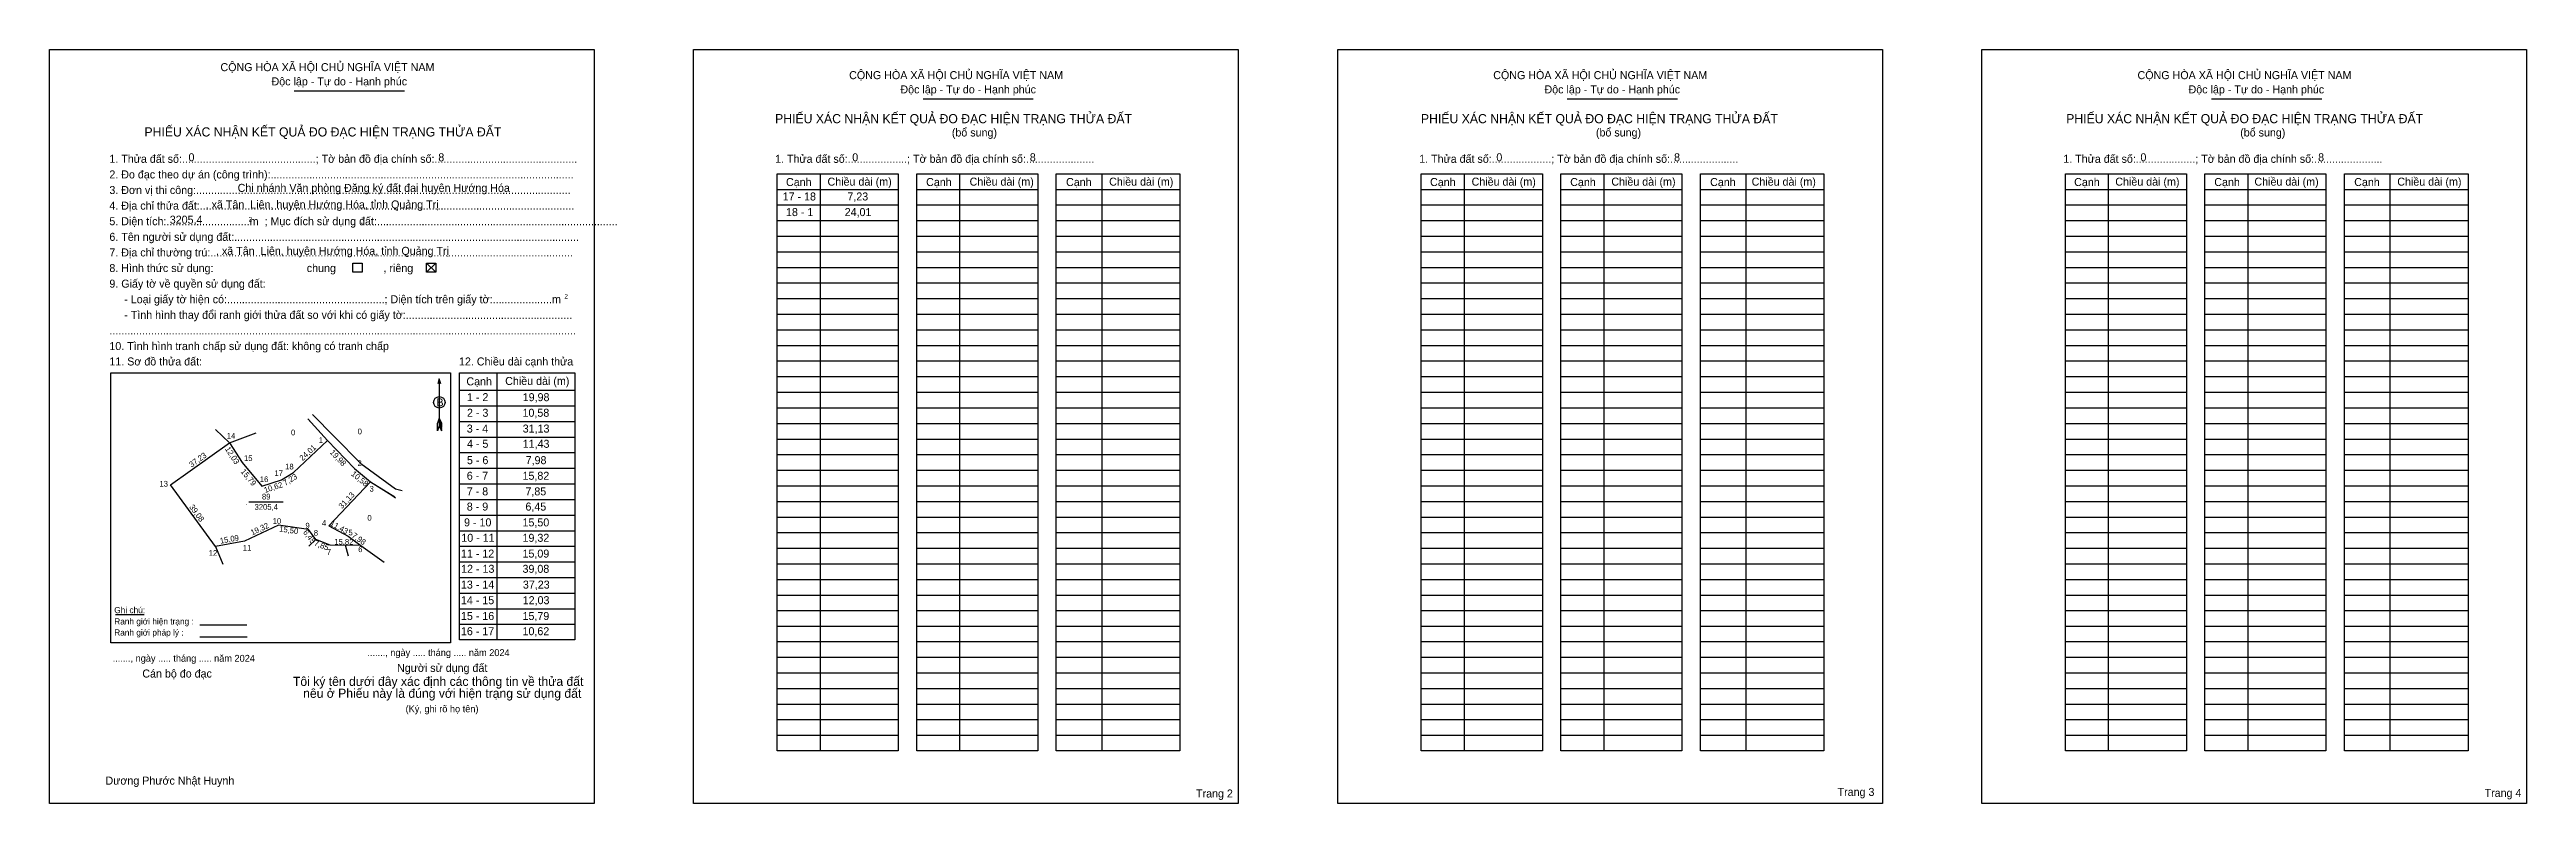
# Model space of a CAD drawing. Extents: x 546567 to 548810, y 1838053 to 1838939.
# Drawn here: x 547539 to 548810, y 1838553 to 1838939 of the extents above; entities that cross this region are included whole.
import ezdxf

# ---------------------------------------------------------------- set-up
doc = ezdxf.new("R2010")
doc.units = 0
for name, color, linetype in [('Level 1', 7, 'Continuous'), ('Level 10', 7, 'Continuous'), ('Level 13', 7, 'Continuous'), ('Level 2', 7, 'Continuous'), ('Level 23', 7, 'Continuous'), ('Level 27', 7, 'Continuous'), ('Level 36', 7, 'Continuous'), ('Level 48', 7, 'Continuous'), ('Level 49', 7, 'Continuous'), ('Level 50', 7, 'Continuous'), ('Level 52', 7, 'Continuous'), ('Level 6', 7, 'Continuous'), ('Level 9', 7, 'Continuous')]:
    doc.layers.add(name, color=color, linetype=linetype)

msp = doc.modelspace()

# ---------------------------------------------------------------- texts
at = {"layer": 'Level 1'}
for s, height, p in [('CỘNG HÒA XÃ HỘI CHỦ NGHĨA VIỆT NAM', 4.105, (547626.6, 1838928.1)), ('CỘNG HÒA XÃ HỘI CHỦ NGHĨA VIỆT NAM', 4.105, (547949.2, 1838924)), ('CỘNG HÒA XÃ HỘI CHỦ NGHĨA VIỆT NAM', 4.105, (548279.7, 1838924)), ('CỘNG HÒA XÃ HỘI CHỦ NGHĨA VIỆT NAM', 4.105, (548610.3, 1838924)), ('Độc lập - Tự do - Hạnh phúc', 4.105, (547652.8, 1838920.8)), ('Độc lập - Tự do - Hạnh phúc', 4.105, (547975.5, 1838916.7)), ('Độc lập - Tự do - Hạnh phúc', 4.105, (548306, 1838916.7)), ('Độc lập - Tự do - Hạnh phúc', 4.105, (548636.5, 1838916.7)), ('PHIẾU XÁC NHẬN KẾT QUẢ ĐO ĐẠC HIỆN TRẠNG THỬA ĐẤT', 4.692, (547911.2, 1838901.4)), ('PHIẾU XÁC NHẬN KẾT QUẢ ĐO ĐẠC HIỆN TRẠNG THỬA ĐẤT', 4.692, (548242.6, 1838901.4)), ('PHIẾU XÁC NHẬN KẾT QUẢ ĐO ĐẠC HIỆN TRẠNG THỬA ĐẤT', 4.692, (548573.7, 1838901.4)), ('PHIẾU XÁC NHẬN KẾT QUẢ ĐO ĐẠC HIỆN TRẠNG THỬA ĐẤT', 4.692, (547587.6, 1838894.6)), ('(bổ sung)', 4.1, (548001.9, 1838894.6)), ('(bổ sung)', 4.1, (548332.4, 1838894.6)), ('(bổ sung)', 4.1, (548663, 1838894.6)), ('2. Đo đạc theo dự án (công trình):......................................................................................................', 4.1047, (547569.6, 1838873.1)), ('1. Thửa đất số:.............................................; Tờ bản đồ địa chính số:................................................', 4.1047, (547569.6, 1838881.1)), ('1. Thửa đất số:....................; Tờ bản đồ địa chính số:.......................', 4.105, (547911.2, 1838881.1)), ('1. Thửa đất số:....................; Tờ bản đồ địa chính số:.......................', 4.105, (548241.7, 1838881.1)), ('1. Thửa đất số:....................; Tờ bản đồ địa chính số:.......................', 4.105, (548572.2, 1838881.1)), ('3. Đơn vị thi công:..............................................................................................................................', 4.1047, (547569.6, 1838865.1)), ('Chi nhánh Văn phòng Đăng ký đất đai huyện Hướng Hóa', 4.105, (547635.4, 1838866.2)), ('Cạnh', 4.1, (547916.8, 1838869.2)), ('Chiều dài (m)', 4.105, (547938.1, 1838869.4)), ('Cạnh', 4.1, (547988.7, 1838869.2)), ('Chiều dài (m)', 4.105, (548011, 1838869.4)), ('Cạnh', 4.1, (548060.5, 1838869.2)), ('Chiều dài (m)', 4.105, (548082.6, 1838869.4)), ('Cạnh', 4.1, (548247.3, 1838869.2)), ('Chiều dài (m)', 4.105, (548268.6, 1838869.4)), ('Cạnh', 4.1, (548319.2, 1838869.2)), ('Chiều dài (m)', 4.105, (548340.3, 1838869.4)), ('Cạnh', 4.1, (548391, 1838869.2)), ('Chiều dài (m)', 4.105, (548412.3, 1838869.4)), ('Cạnh', 4.1, (548577.8, 1838869.2)), ('Chiều dài (m)', 4.105, (548598.9, 1838869.4)), ('Cạnh', 4.1, (548649.7, 1838869.2)), ('Chiều dài (m)', 4.105, (548670.3, 1838869.4)), ('Cạnh', 4.1, (548721.5, 1838869.2)), ('Chiều dài (m)', 4.105, (548743.6, 1838869.4)), ('4. Địa chỉ thửa đất:..............................................................................................................................', 4.1047, (547569.6, 1838857.1)), ('5. Diện tích:............................m  ; Mục đích sử dụng đất:.................................................................................', 4.1047, (547569.6, 1838849.1)), ('2', 2.35, (547641, 1838851)), ('6. Tên người sử dụng đất:....................................................................................................................', 4.1047, (547569.6, 1838841.1)), ('7. Địa chỉ thường trú:..........................................................................................................................', 4.1047, (547569.6, 1838833.1)), ('chung                , riêng', 4.105, (547670.9, 1838825.1)), ('9. Giấy tờ về quyền sử dụng đất:', 4.105, (547569.6, 1838817.1)), ('     - Loại giấy tờ hiện có:.....................................................; Diện tích trên giấy tờ:....................m', 4.1047, (547569.6, 1838809.1)), ('2', 2.35, (547803.1, 1838811.5)), ('     - Tình hình thay đổi ranh giới thửa đất so với khi có giấy tờ:........................................................', 4.1047, (547569.6, 1838801.1)), ('10. Tình hình tranh chấp sử dụng đất: không có tranh chấp', 4.105, (547569.6, 1838785.1)), ('.............................................................................................................................................................', 4.1047, (547569.6, 1838793.1)), ('11. Sơ đồ thửa đất:', 4.105, (547569.6, 1838777.2)), ('12. Chiều dài cạnh thửa', 4.105, (547749, 1838777.2)), ('Cạnh', 4.1, (547752.8, 1838767)), ('Chiều dài (m)', 4.105, (547772.7, 1838767.2)), ('B', 4, (547737.5, 1838756.3)), ('Ghi chú:', 3.18, (547572.1, 1838650.2)), ('Ranh giới hiện trạng :', 3.176, (547572.1, 1838644.4)), ('Ranh giới pháp lý :', 3.176, (547572.1, 1838638.7)), ('......., ngày ..... tháng ..... năm 2024', 3.519, (547571.3, 1838625.3)), ('......., ngày ..... tháng ..... năm 2024', 3.519, (547702, 1838628.2)), ('Người sử dụng đất', 4.105, (547717.2, 1838620.1)), ('Cán bộ đo đạc', 4.105, (547586.5, 1838617.2)), ('Tôi ký tên dưới đây xác định các thông tin về thửa đất', 4.664, (547663.8, 1838612.9)), (' nêu ở Phiếu này là đúng với hiện trạng sử dụng đất', 4.664, (547667.3, 1838606.8)), ('(Ký, ghi rõ họ tên)', 3.519, (547721.6, 1838599.4)), ('Dương Phước Nhật Huynh', 4.105, (547567.6, 1838562.3)), ('Trang 2', 4.1, (548127.2, 1838555.7)), ('Trang 3', 4.1, (548456.4, 1838556.5)), ('Trang 4', 4.1, (548788.4, 1838556))]:
    msp.add_text(s, height=height, dxfattribs=at).set_placement(p)
at = {"layer": 'Level 13'}
for s, p in [('89', (547647.9, 1838708.5)), ('.', (547639.5, 1838705.8)), ('3205,4', (547644.1, 1838703.2))]:
    msp.add_text(s, height=2.93, dxfattribs=at).set_placement(p)
at = {"layer": 'Level 36'}
for p in [(547662.8, 1838741.4), (547697, 1838741.9), (547702, 1838697.6)]:
    msp.add_text('0', height=2.93, dxfattribs=at).set_placement(p)
at = {"layer": 'Level 48'}
msp.add_text('8. Hình thức sử dụng:', height=4.105, dxfattribs=at).set_placement((547569.6, 1838825.1))
at = {"layer": 'Level 49'}
for s, rotation, p in [('37,23', 35.4967, (547611.8, 1838724.8)), ('12,03', 302.8841, (547628.8, 1838734.4)), ('24,01', 43.0251, (547668.8, 1838728.1)), ('19,98', 313.6819, (547682.5, 1838732.4)), ('15,79', 309.4758, (547636.8, 1838722.7)), ('10,62', 18.162, (547649.5, 1838711.8)), ('7,23', 31.997, (547659.9, 1838715.4)), ('31,13', 46.6403, (547689, 1838703.5)), ('10,58', 320.562, (547693.4, 1838721.1)), ('39,08', 306.198, (547610.4, 1838704.6)), ('15,09', 10.4349, (547626.6, 1838685.8)), ('19,32', 25.0955, (547642.9, 1838690)), ('15,50', 351.6383, (547656.6, 1838692.1)), ('6,45', 306.8575, (547668.8, 1838691.6)), ('7,85', 339.0033, (547674.4, 1838685)), ('11,43', 331.5736, (547682.5, 1838695.3)), ('15,82', 359.1622, (547685, 1838685.4)), ('7,98', 324.1489, (547693.7, 1838689.4))]:
    msp.add_text(s, height=2.93, rotation=rotation, dxfattribs=at).set_placement(p)
at = {"layer": 'Level 52'}
for s, p in [('17 - 18', (547915.1, 1838861.8)), ('7,23', (547948.3, 1838861.8)), ('18 - 1', (547916.8, 1838853.8)), ('24,01', (547946.9, 1838853.8)), ('1 - 2', (547753.1, 1838758.9)), ('19,98', (547781.7, 1838758.9)), ('2 - 3', (547753.1, 1838750.9)), ('10,58', (547781.6, 1838750.9)), ('3 - 4', (547753, 1838742.8)), ('4 - 5', (547753.1, 1838735)), ('31,13', (547781.7, 1838742.8)), ('11,43', (547781.7, 1838735)), ('5 - 6', (547753.1, 1838726.6)), ('7,98', (547783.2, 1838726.6)), ('6 - 7', (547753, 1838718.6)), ('7 - 8', (547753, 1838710.6)), ('15,82', (547781.6, 1838718.6)), ('7,85', (547783.1, 1838710.6)), ('9 - 10', (547751.6, 1838694.7)), ('8 - 9', (547753, 1838702.8)), ('15,50', (547781.6, 1838694.7)), ('6,45', (547783.1, 1838702.8)), ('10 - 11', (547750.2, 1838686.8)), ('19,32', (547781.6, 1838686.8)), ('11 - 12', (547750, 1838678.7)), ('12 - 13', (547750.1, 1838670.9)), ('39,08', (547781.6, 1838670.9)), ('15,09', (547781.6, 1838678.7)), ('13 - 14', (547750, 1838662.8)), ('37,23', (547781.8, 1838662.8)), ('15 - 16', (547750, 1838646.7)), ('14 - 15', (547750, 1838654.8)), ('15,79', (547781.6, 1838646.7)), ('12,03', (547781.7, 1838654.8)), ('16 - 17', (547750, 1838638.9)), ('10,62', (547781.6, 1838638.9))]:
    msp.add_text(s, height=4.1, dxfattribs=at).set_placement(p)
at = {"layer": 'Level 6'}
for s, height, p in [('0', 4.1, (547610.2, 1838881.9)), ('8', 4.1, (547738.4, 1838881.9)), ('0', 4.1, (547950.8, 1838881.9)), ('8', 4.1, (548041.9, 1838881.9)), ('0', 4.1, (548281.3, 1838881.9)), ('8', 4.1, (548372.5, 1838881.9)), ('0', 4.1, (548611.8, 1838881.9)), ('8', 4.1, (548703, 1838881.9)), ('3205,4', 4.1, (547600.6, 1838849.9)), (', xã Tân  Liên, huyện Hướng Hóa, tỉnh Quảng Trị', 4.105, (547619, 1838857.7)), ('.', 4.1, (547698.4, 1838849.8)), (', xã Tân  Liên, huyện Hướng Hóa, tỉnh Quảng Trị', 4.105, (547624.3, 1838833.9))]:
    msp.add_text(s, height=height, dxfattribs=at).set_placement(p)
at = {"layer": 'Level 9'}
for s, p in [('14', (547629.9, 1838739.7)), ('1', (547677.1, 1838737.5)), ('15', (547638.7, 1838728.2)), ('18', (547659.8, 1838723.9)), ('2', (547696.9, 1838725.6)), ('13', (547595.3, 1838715.1)), ('16', (547646.8, 1838717.4)), ('17', (547654.3, 1838720.5)), ('3', (547703.1, 1838712.5)), ('10', (547653.4, 1838696)), ('9', (547670.2, 1838693.6)), ('8', (547674.5, 1838689.9)), ('4', (547678.7, 1838695)), ('5', (547692.3, 1838690.1)), ('12', (547620.6, 1838679.6)), ('11', (547638.1, 1838682.2)), ('7', (547681.2, 1838680.1)), ('6', (547697.3, 1838681.5))]:
    msp.add_text(s, height=2.93, dxfattribs=at).set_placement(p)

# ---------------------------------------------------------------- linework, layer by layer
at = {"layer": 'Level 1'}
for p, q in [((547538.9, 1838939.2), (547538.9, 1838939.2)), ((547869.4, 1838939.2), (547869.4, 1838939.2)), ((547664.5, 1838918), (547721.1, 1838918)), ((547987.2, 1838913.9), (548043.7, 1838913.9)), ((548317.7, 1838913.9), (548374.2, 1838913.9)), ((548648.2, 1838913.9), (548704.8, 1838913.9)), ((547912.3, 1838867.5), (547974.4, 1838867.5)), ((547934.3, 1838875.5), (547934.3, 1838579.6)), ((547983.9, 1838867.5), (548046, 1838867.5)), ((548005.9, 1838875.5), (548005.9, 1838579.6)), ((548055.5, 1838867.5), (548118.9, 1838867.5)), ((548078.8, 1838875.5), (548078.8, 1838579.6)), ((548242.8, 1838867.5), (548304.9, 1838867.5)), ((548264.8, 1838875.5), (548264.8, 1838579.6)), ((548314.4, 1838867.5), (548376.5, 1838867.5)), ((548336.4, 1838875.5), (548336.4, 1838579.6)), ((548386, 1838867.5), (548449.4, 1838867.5)), ((548409.3, 1838875.5), (548409.3, 1838579.6)), ((548573.3, 1838867.5), (548635.4, 1838867.5)), ((548595.3, 1838875.5), (548595.3, 1838579.6)), ((548644.9, 1838867.5), (548707, 1838867.5)), ((548666.9, 1838875.5), (548666.9, 1838579.6)), ((548716.5, 1838867.5), (548780, 1838867.5)), ((548739.8, 1838875.5), (548739.8, 1838579.6)), ((547912.3, 1838859.5), (547974.4, 1838859.5)), ((547912.3, 1838851.5), (547974.4, 1838851.5)), ((547983.9, 1838859.5), (548046, 1838859.5)), ((547983.9, 1838851.5), (548046, 1838851.5)), ((548055.5, 1838859.5), (548118.9, 1838859.5)), ((548055.5, 1838851.5), (548118.9, 1838851.5)), ((548242.8, 1838859.5), (548304.9, 1838859.5)), ((548242.8, 1838851.5), (548304.9, 1838851.5)), ((548314.4, 1838859.5), (548376.5, 1838859.5)), ((548314.4, 1838851.5), (548376.5, 1838851.5)), ((548386, 1838859.5), (548449.4, 1838859.5)), ((548386, 1838851.5), (548449.4, 1838851.5)), ((548573.3, 1838859.5), (548635.4, 1838859.5)), ((548573.3, 1838851.5), (548635.4, 1838851.5)), ((548644.9, 1838859.5), (548707, 1838859.5)), ((548644.9, 1838851.5), (548707, 1838851.5)), ((548716.5, 1838859.5), (548780, 1838859.5)), ((548716.5, 1838851.5), (548780, 1838851.5)), ((547912.3, 1838843.5), (547974.4, 1838843.5)), ((547983.9, 1838843.5), (548046, 1838843.5)), ((548055.5, 1838843.5), (548118.9, 1838843.5)), ((548242.8, 1838843.5), (548304.9, 1838843.5)), ((548314.4, 1838843.5), (548376.5, 1838843.5)), ((548386, 1838843.5), (548449.4, 1838843.5)), ((548573.3, 1838843.5), (548635.4, 1838843.5)), ((548644.9, 1838843.5), (548707, 1838843.5)), ((548716.5, 1838843.5), (548780, 1838843.5)), ((547732.3, 1838829.6), (547737.1, 1838825.1)), ((547732.3, 1838825.1), (547737.1, 1838829.6)), ((547912.3, 1838835.5), (547974.4, 1838835.5)), ((547912.3, 1838827.5), (547974.4, 1838827.5)), ((547983.9, 1838835.5), (548046, 1838835.5)), ((547983.9, 1838827.5), (548046, 1838827.5)), ((548055.5, 1838835.5), (548118.9, 1838835.5)), ((548055.5, 1838827.5), (548118.9, 1838827.5)), ((548242.8, 1838835.5), (548304.9, 1838835.5)), ((548242.8, 1838827.5), (548304.9, 1838827.5)), ((548314.4, 1838835.5), (548376.5, 1838835.5)), ((548314.4, 1838827.5), (548376.5, 1838827.5)), ((548386, 1838835.5), (548449.4, 1838835.5)), ((548386, 1838827.5), (548449.4, 1838827.5)), ((548573.3, 1838835.5), (548635.4, 1838835.5)), ((548573.3, 1838827.5), (548635.4, 1838827.5)), ((548644.9, 1838835.5), (548707, 1838835.5)), ((548644.9, 1838827.5), (548707, 1838827.5)), ((548716.5, 1838835.5), (548780, 1838835.5)), ((548716.5, 1838827.5), (548780, 1838827.5)), ((547912.3, 1838819.5), (547974.4, 1838819.5)), ((547983.9, 1838819.5), (548046, 1838819.5)), ((548055.5, 1838819.5), (548118.9, 1838819.5)), ((548242.8, 1838819.5), (548304.9, 1838819.5)), ((548314.4, 1838819.5), (548376.5, 1838819.5)), ((548386, 1838819.5), (548449.4, 1838819.5)), ((548573.3, 1838819.5), (548635.4, 1838819.5)), ((548644.9, 1838819.5), (548707, 1838819.5)), ((548716.5, 1838819.5), (548780, 1838819.5)), ((547912.3, 1838811.5), (547974.4, 1838811.5)), ((547912.3, 1838803.5), (547974.4, 1838803.5)), ((547983.9, 1838811.5), (548046, 1838811.5)), ((547983.9, 1838803.5), (548046, 1838803.5)), ((548055.5, 1838811.5), (548118.9, 1838811.5)), ((548055.5, 1838803.5), (548118.9, 1838803.5)), ((548242.8, 1838811.5), (548304.9, 1838811.5)), ((548242.8, 1838803.5), (548304.9, 1838803.5)), ((548314.4, 1838811.5), (548376.5, 1838811.5)), ((548314.4, 1838803.5), (548376.5, 1838803.5)), ((548386, 1838811.5), (548449.4, 1838811.5)), ((548386, 1838803.5), (548449.4, 1838803.5)), ((548573.3, 1838811.5), (548635.4, 1838811.5)), ((548573.3, 1838803.5), (548635.4, 1838803.5)), ((548644.9, 1838811.5), (548707, 1838811.5)), ((548644.9, 1838803.5), (548707, 1838803.5)), ((548716.5, 1838811.5), (548780, 1838811.5)), ((548716.5, 1838803.5), (548780, 1838803.5)), ((547912.3, 1838795.5), (547974.4, 1838795.5)), ((547983.9, 1838795.5), (548046, 1838795.5)), ((548055.5, 1838795.5), (548118.9, 1838795.5)), ((548242.8, 1838795.5), (548304.9, 1838795.5)), ((548314.4, 1838795.5), (548376.5, 1838795.5)), ((548386, 1838795.5), (548449.4, 1838795.5)), ((548573.3, 1838795.5), (548635.4, 1838795.5)), ((548644.9, 1838795.5), (548707, 1838795.5)), ((548716.5, 1838795.5), (548780, 1838795.5)), ((547912.3, 1838787.5), (547974.4, 1838787.5)), ((547912.3, 1838779.5), (547974.4, 1838779.5)), ((547983.9, 1838787.5), (548046, 1838787.5)), ((547983.9, 1838779.5), (548046, 1838779.5)), ((548055.5, 1838787.5), (548118.9, 1838787.5)), ((548055.5, 1838779.5), (548118.9, 1838779.5)), ((548242.8, 1838787.5), (548304.9, 1838787.5)), ((548242.8, 1838779.5), (548304.9, 1838779.5)), ((548314.4, 1838787.5), (548376.5, 1838787.5)), ((548314.4, 1838779.5), (548376.5, 1838779.5)), ((548386, 1838787.5), (548449.4, 1838787.5)), ((548386, 1838779.5), (548449.4, 1838779.5)), ((548573.3, 1838787.5), (548635.4, 1838787.5)), ((548573.3, 1838779.5), (548635.4, 1838779.5)), ((548644.9, 1838787.5), (548707, 1838787.5)), ((548644.9, 1838779.5), (548707, 1838779.5)), ((548716.5, 1838787.5), (548780, 1838787.5)), ((548716.5, 1838779.5), (548780, 1838779.5)), ((547570.4, 1838773.4), (547570.4, 1838773.4)), ((547738.9, 1838770.3), (547738.9, 1838746.2)), ((547749.2, 1838764.5), (547808.5, 1838764.5)), ((547768.4, 1838773.4), (547768.4, 1838636.5)), ((547912.3, 1838771.5), (547974.4, 1838771.5)), ((547912.3, 1838763.5), (547974.4, 1838763.5)), ((547983.9, 1838771.5), (548046, 1838771.5)), ((547983.9, 1838763.5), (548046, 1838763.5)), ((548055.5, 1838771.5), (548118.9, 1838771.5)), ((548055.5, 1838763.5), (548118.9, 1838763.5)), ((548242.8, 1838771.5), (548304.9, 1838771.5)), ((548242.8, 1838763.5), (548304.9, 1838763.5)), ((548314.4, 1838771.5), (548376.5, 1838771.5)), ((548314.4, 1838763.5), (548376.5, 1838763.5)), ((548386, 1838771.5), (548449.4, 1838771.5)), ((548386, 1838763.5), (548449.4, 1838763.5)), ((548573.3, 1838771.5), (548635.4, 1838771.5)), ((548573.3, 1838763.5), (548635.4, 1838763.5)), ((548644.9, 1838771.5), (548707, 1838771.5)), ((548644.9, 1838763.5), (548707, 1838763.5)), ((548716.5, 1838771.5), (548780, 1838771.5)), ((548716.5, 1838763.5), (548780, 1838763.5)), ((547738.9, 1838750.2), (547737.9, 1838747.7)), ((547738.9, 1838750.2), (547740, 1838747.7)), ((547738.9, 1838749.8), (547740, 1838747.3)), ((547749.2, 1838756.5), (547808.5, 1838756.5)), ((547912.3, 1838755.5), (547974.4, 1838755.5)), ((547983.9, 1838755.5), (548046, 1838755.5)), ((548055.5, 1838755.5), (548118.9, 1838755.5)), ((548242.8, 1838755.5), (548304.9, 1838755.5)), ((548314.4, 1838755.5), (548376.5, 1838755.5)), ((548386, 1838755.5), (548449.4, 1838755.5)), ((548573.3, 1838755.5), (548635.4, 1838755.5)), ((548644.9, 1838755.5), (548707, 1838755.5)), ((548716.5, 1838755.5), (548780, 1838755.5)), ((547737.9, 1838743.7), (547737.9, 1838747.7)), ((547738.9, 1838746.2), (547737.9, 1838743.7)), ((547738.9, 1838749.5), (547740, 1838747)), ((547738.9, 1838749.1), (547740, 1838746.6)), ((547738.9, 1838748.8), (547740, 1838746.3)), ((547738.9, 1838748.4), (547740, 1838745.9)), ((547738.9, 1838748.1), (547740, 1838745.5)), ((547738.9, 1838747.7), (547740, 1838745.2)), ((547738.9, 1838747.4), (547740, 1838744.8)), ((547738.9, 1838747), (547740, 1838744.5)), ((547738.9, 1838746.7), (547740, 1838744.1)), ((547738.9, 1838746.2), (547740, 1838743.7)), ((547740, 1838743.7), (547740, 1838747.7)), ((547749.2, 1838748.5), (547808.5, 1838748.5)), ((547749.2, 1838740.5), (547808.5, 1838740.5)), ((547912.3, 1838747.5), (547974.4, 1838747.5)), ((547912.3, 1838739.5), (547974.4, 1838739.5)), ((547983.9, 1838747.5), (548046, 1838747.5)), ((547983.9, 1838739.5), (548046, 1838739.5)), ((548055.5, 1838747.5), (548118.9, 1838747.5)), ((548055.5, 1838739.5), (548118.9, 1838739.5)), ((548242.8, 1838747.5), (548304.9, 1838747.5)), ((548242.8, 1838739.5), (548304.9, 1838739.5)), ((548314.4, 1838747.5), (548376.5, 1838747.5)), ((548314.4, 1838739.5), (548376.5, 1838739.5)), ((548386, 1838747.5), (548449.4, 1838747.5)), ((548386, 1838739.5), (548449.4, 1838739.5)), ((548573.3, 1838747.5), (548635.4, 1838747.5)), ((548573.3, 1838739.5), (548635.4, 1838739.5)), ((548644.9, 1838747.5), (548707, 1838747.5)), ((548644.9, 1838739.5), (548707, 1838739.5)), ((548716.5, 1838747.5), (548780, 1838747.5)), ((548716.5, 1838739.5), (548780, 1838739.5)), ((547749.2, 1838732.5), (547808.5, 1838732.5)), ((547749.2, 1838724.5), (547808.5, 1838724.5)), ((547912.3, 1838731.5), (547974.4, 1838731.5)), ((547983.9, 1838731.5), (548046, 1838731.5)), ((548055.5, 1838731.5), (548118.9, 1838731.5)), ((548242.8, 1838731.5), (548304.9, 1838731.5)), ((548314.4, 1838731.5), (548376.5, 1838731.5)), ((548386, 1838731.5), (548449.4, 1838731.5)), ((548573.3, 1838731.5), (548635.4, 1838731.5)), ((548644.9, 1838731.5), (548707, 1838731.5)), ((548716.5, 1838731.5), (548780, 1838731.5)), ((547749.2, 1838716.5), (547808.5, 1838716.5)), ((547912.3, 1838723.5), (547974.4, 1838723.5)), ((547912.3, 1838715.5), (547974.4, 1838715.5)), ((547983.9, 1838723.5), (548046, 1838723.5)), ((547983.9, 1838715.5), (548046, 1838715.5)), ((548055.5, 1838723.5), (548118.9, 1838723.5)), ((548055.5, 1838715.5), (548118.9, 1838715.5)), ((548242.8, 1838723.5), (548304.9, 1838723.5)), ((548242.8, 1838715.5), (548304.9, 1838715.5)), ((548314.4, 1838723.5), (548376.5, 1838723.5)), ((548314.4, 1838715.5), (548376.5, 1838715.5)), ((548386, 1838723.5), (548449.4, 1838723.5)), ((548386, 1838715.5), (548449.4, 1838715.5)), ((548573.3, 1838723.5), (548635.4, 1838723.5)), ((548573.3, 1838715.5), (548635.4, 1838715.5)), ((548644.9, 1838723.5), (548707, 1838723.5)), ((548644.9, 1838715.5), (548707, 1838715.5)), ((548716.5, 1838723.5), (548780, 1838723.5)), ((548716.5, 1838715.5), (548780, 1838715.5)), ((547749.2, 1838708.5), (547808.5, 1838708.5)), ((547749.2, 1838700.5), (547808.5, 1838700.5)), ((547912.3, 1838707.5), (547974.4, 1838707.5)), ((547912.3, 1838699.5), (547974.4, 1838699.5)), ((547983.9, 1838707.5), (548046, 1838707.5)), ((547983.9, 1838699.5), (548046, 1838699.5)), ((548055.5, 1838707.5), (548118.9, 1838707.5)), ((548055.5, 1838699.5), (548118.9, 1838699.5)), ((548242.8, 1838707.5), (548304.9, 1838707.5)), ((548242.8, 1838699.5), (548304.9, 1838699.5)), ((548314.4, 1838707.5), (548376.5, 1838707.5)), ((548314.4, 1838699.5), (548376.5, 1838699.5)), ((548386, 1838707.5), (548449.4, 1838707.5)), ((548386, 1838699.5), (548449.4, 1838699.5)), ((548573.3, 1838707.5), (548635.4, 1838707.5)), ((548573.3, 1838699.5), (548635.4, 1838699.5)), ((548644.9, 1838707.5), (548707, 1838707.5)), ((548644.9, 1838699.5), (548707, 1838699.5)), ((548716.5, 1838707.5), (548780, 1838707.5)), ((548716.5, 1838699.5), (548780, 1838699.5)), ((547749.2, 1838692.5), (547808.5, 1838692.5)), ((547912.3, 1838691.5), (547974.4, 1838691.5)), ((547983.9, 1838691.5), (548046, 1838691.5)), ((548055.5, 1838691.5), (548118.9, 1838691.5)), ((548242.8, 1838691.5), (548304.9, 1838691.5)), ((548314.4, 1838691.5), (548376.5, 1838691.5)), ((548386, 1838691.5), (548449.4, 1838691.5)), ((548573.3, 1838691.5), (548635.4, 1838691.5)), ((548644.9, 1838691.5), (548707, 1838691.5)), ((548716.5, 1838691.5), (548780, 1838691.5)), ((547749.2, 1838684.5), (547808.5, 1838684.5)), ((547749.2, 1838676.5), (547808.5, 1838676.5)), ((547912.3, 1838683.5), (547974.4, 1838683.5)), ((547912.3, 1838675.5), (547974.4, 1838675.5)), ((547983.9, 1838683.5), (548046, 1838683.5)), ((547983.9, 1838675.5), (548046, 1838675.5)), ((548055.5, 1838683.5), (548118.9, 1838683.5)), ((548055.5, 1838675.5), (548118.9, 1838675.5)), ((548242.8, 1838683.5), (548304.9, 1838683.5)), ((548242.8, 1838675.5), (548304.9, 1838675.5)), ((548314.4, 1838683.5), (548376.5, 1838683.5)), ((548314.4, 1838675.5), (548376.5, 1838675.5)), ((548386, 1838683.5), (548449.4, 1838683.5)), ((548386, 1838675.5), (548449.4, 1838675.5)), ((548573.3, 1838683.5), (548635.4, 1838683.5)), ((548573.3, 1838675.5), (548635.4, 1838675.5)), ((548644.9, 1838683.5), (548707, 1838683.5)), ((548644.9, 1838675.5), (548707, 1838675.5)), ((548716.5, 1838683.5), (548780, 1838683.5)), ((548716.5, 1838675.5), (548780, 1838675.5)), ((547749.2, 1838668.5), (547808.5, 1838668.5)), ((547749.2, 1838660.5), (547808.5, 1838660.5)), ((547912.3, 1838667.5), (547974.4, 1838667.5)), ((547983.9, 1838667.5), (548046, 1838667.5)), ((548055.5, 1838667.5), (548118.9, 1838667.5)), ((548242.8, 1838667.5), (548304.9, 1838667.5)), ((548314.4, 1838667.5), (548376.5, 1838667.5)), ((548386, 1838667.5), (548449.4, 1838667.5)), ((548573.3, 1838667.5), (548635.4, 1838667.5)), ((548644.9, 1838667.5), (548707, 1838667.5)), ((548716.5, 1838667.5), (548780, 1838667.5)), ((547749.2, 1838652.5), (547808.5, 1838652.5)), ((547912.3, 1838659.5), (547974.4, 1838659.5)), ((547912.3, 1838651.5), (547974.4, 1838651.5)), ((547983.9, 1838659.5), (548046, 1838659.5)), ((547983.9, 1838651.5), (548046, 1838651.5)), ((548055.5, 1838659.5), (548118.9, 1838659.5)), ((548055.5, 1838651.5), (548118.9, 1838651.5)), ((548242.8, 1838659.5), (548304.9, 1838659.5)), ((548242.8, 1838651.5), (548304.9, 1838651.5)), ((548314.4, 1838659.5), (548376.5, 1838659.5)), ((548314.4, 1838651.5), (548376.5, 1838651.5)), ((548386, 1838659.5), (548449.4, 1838659.5)), ((548386, 1838651.5), (548449.4, 1838651.5)), ((548573.3, 1838659.5), (548635.4, 1838659.5)), ((548573.3, 1838651.5), (548635.4, 1838651.5)), ((548644.9, 1838659.5), (548707, 1838659.5)), ((548644.9, 1838651.5), (548707, 1838651.5)), ((548716.5, 1838659.5), (548780, 1838659.5)), ((548716.5, 1838651.5), (548780, 1838651.5)), ((547749.2, 1838644.5), (547808.5, 1838644.5)), ((547912.3, 1838643.6), (547974.4, 1838643.6)), ((547912.3, 1838635.6), (547974.4, 1838635.6)), ((547983.9, 1838643.6), (548046, 1838643.6)), ((547983.9, 1838635.6), (548046, 1838635.6)), ((548055.5, 1838643.6), (548118.9, 1838643.6)), ((548055.5, 1838635.6), (548118.9, 1838635.6)), ((548242.8, 1838643.6), (548304.9, 1838643.6)), ((548242.8, 1838635.6), (548304.9, 1838635.6)), ((548314.4, 1838643.6), (548376.5, 1838643.6)), ((548314.4, 1838635.6), (548376.5, 1838635.6)), ((548386, 1838643.6), (548449.4, 1838643.6)), ((548386, 1838635.6), (548449.4, 1838635.6)), ((548573.3, 1838643.6), (548635.4, 1838643.6)), ((548573.3, 1838635.6), (548635.4, 1838635.6)), ((548644.9, 1838643.6), (548707, 1838643.6)), ((548644.9, 1838635.6), (548707, 1838635.6)), ((548716.5, 1838643.6), (548780, 1838643.6)), ((548716.5, 1838635.6), (548780, 1838635.6)), ((547732.8, 1838635), (547732.8, 1838635)), ((547912.3, 1838627.6), (547974.4, 1838627.6)), ((547983.9, 1838627.6), (548046, 1838627.6)), ((548055.5, 1838627.6), (548118.9, 1838627.6)), ((548242.8, 1838627.6), (548304.9, 1838627.6)), ((548314.4, 1838627.6), (548376.5, 1838627.6)), ((548386, 1838627.6), (548449.4, 1838627.6)), ((548573.3, 1838627.6), (548635.4, 1838627.6)), ((548644.9, 1838627.6), (548707, 1838627.6)), ((548716.5, 1838627.6), (548780, 1838627.6)), ((547912.3, 1838619.6), (547974.4, 1838619.6)), ((547912.3, 1838611.6), (547974.4, 1838611.6)), ((547983.9, 1838619.6), (548046, 1838619.6)), ((547983.9, 1838611.6), (548046, 1838611.6)), ((548055.5, 1838619.6), (548118.9, 1838619.6)), ((548055.5, 1838611.6), (548118.9, 1838611.6)), ((548242.8, 1838619.6), (548304.9, 1838619.6)), ((548242.8, 1838611.6), (548304.9, 1838611.6)), ((548314.4, 1838619.6), (548376.5, 1838619.6)), ((548314.4, 1838611.6), (548376.5, 1838611.6)), ((548386, 1838619.6), (548449.4, 1838619.6)), ((548386, 1838611.6), (548449.4, 1838611.6)), ((548573.3, 1838619.6), (548635.4, 1838619.6)), ((548573.3, 1838611.6), (548635.4, 1838611.6)), ((548644.9, 1838619.6), (548707, 1838619.6)), ((548644.9, 1838611.6), (548707, 1838611.6)), ((548716.5, 1838619.6), (548780, 1838619.6)), ((548716.5, 1838611.6), (548780, 1838611.6)), ((547912.3, 1838603.6), (547974.4, 1838603.6)), ((547983.9, 1838603.6), (548046, 1838603.6)), ((548055.5, 1838603.6), (548118.9, 1838603.6)), ((548242.8, 1838603.6), (548304.9, 1838603.6)), ((548314.4, 1838603.6), (548376.5, 1838603.6)), ((548386, 1838603.6), (548449.4, 1838603.6)), ((548573.3, 1838603.6), (548635.4, 1838603.6)), ((548644.9, 1838603.6), (548707, 1838603.6)), ((548716.5, 1838603.6), (548780, 1838603.6)), ((547912.3, 1838595.6), (547974.4, 1838595.6)), ((547912.3, 1838587.6), (547974.4, 1838587.6)), ((547983.9, 1838595.6), (548046, 1838595.6)), ((547983.9, 1838587.6), (548046, 1838587.6)), ((548055.5, 1838595.6), (548118.9, 1838595.6)), ((548055.5, 1838587.6), (548118.9, 1838587.6)), ((548242.8, 1838595.6), (548304.9, 1838595.6)), ((548242.8, 1838587.6), (548304.9, 1838587.6)), ((548314.4, 1838595.6), (548376.5, 1838595.6)), ((548314.4, 1838587.6), (548376.5, 1838587.6)), ((548386, 1838595.6), (548449.4, 1838595.6)), ((548386, 1838587.6), (548449.4, 1838587.6)), ((548573.3, 1838595.6), (548635.4, 1838595.6)), ((548573.3, 1838587.6), (548635.4, 1838587.6)), ((548644.9, 1838595.6), (548707, 1838595.6)), ((548644.9, 1838587.6), (548707, 1838587.6)), ((548716.5, 1838595.6), (548780, 1838595.6)), ((548716.5, 1838587.6), (548780, 1838587.6)), ((547818.3, 1838552.7), (547818.3, 1838552.7)), ((548148.9, 1838552.7), (548148.9, 1838552.7))]:
    msp.add_line(p, q, dxfattribs=at)
for points in [[(547912.3, 1838875.5), (547974.4, 1838875.5), (547974.4, 1838579.6), (547912.3, 1838579.6)], [(547983.9, 1838875.5), (548046, 1838875.5), (548046, 1838579.6), (547983.9, 1838579.6)], [(548055.5, 1838875.5), (548118.9, 1838875.5), (548118.9, 1838579.6), (548055.5, 1838579.6)], [(548242.8, 1838875.5), (548304.9, 1838875.5), (548304.9, 1838579.6), (548242.8, 1838579.6)], [(548314.4, 1838875.5), (548376.5, 1838875.5), (548376.5, 1838579.6), (548314.4, 1838579.6)], [(548386, 1838875.5), (548449.4, 1838875.5), (548449.4, 1838579.6), (548386, 1838579.6)], [(548573.3, 1838875.5), (548635.4, 1838875.5), (548635.4, 1838579.6), (548573.3, 1838579.6)], [(548644.9, 1838875.5), (548707, 1838875.5), (548707, 1838579.6), (548644.9, 1838579.6)], [(548716.5, 1838875.5), (548780, 1838875.5), (548780, 1838579.6), (548716.5, 1838579.6)], [(547570.4, 1838773.4), (547744.6, 1838773.4), (547744.6, 1838635), (547570.4, 1838635)], [(547749.2, 1838773.4), (547808.5, 1838773.4), (547808.5, 1838636.5), (547749.2, 1838636.5)]]:
    msp.add_lwpolyline(points, close=True, dxfattribs=at)
msp.add_lwpolyline([(547739.6, 1838767.8), (547738.9, 1838770.3), (547738.2, 1838767.8)], dxfattribs=at)
msp.add_circle((547738.9, 1838758.3), 2.95, dxfattribs=at)
at = {"layer": 'Level 10'}
for p, q in [((547671.9, 1838684.6), (547675.6, 1838688)), ((547624, 1838684.4), (547627.9, 1838675.4)), ((547692.3, 1838679.4), (547690.8, 1838685)), ((547572.8, 1838649.6), (547587.5, 1838649.6)), ((547616.1, 1838644.3), (547640.1, 1838644.3)), ((547616.1, 1838638), (547640.3, 1838638))]:
    msp.add_line(p, q, dxfattribs=at)
msp.add_lwpolyline([(547631.2, 1838737.6), (547637.8, 1838727.5), (547647.8, 1838715.3), (547657.9, 1838718.6), (547664, 1838722.4), (547681.6, 1838738.8), (547695.4, 1838724.4), (547703.6, 1838717.6), (547682.2, 1838695), (547692.2, 1838689.6), (547698.7, 1838684.9), (547682.9, 1838685.1), (547675.6, 1838688), (547671.7, 1838693.1), (547656.4, 1838695.4), (547638.9, 1838687.2), (547624, 1838684.4), (547600.9, 1838716)], close=True, dxfattribs=at)
at = {"layer": 'Level 2'}
for points in [[(547538.9, 1838939.2), (547818.3, 1838939.2), (547818.3, 1838552.7), (547538.9, 1838552.7)], [(547869.4, 1838939.2), (548148.9, 1838939.2), (548148.9, 1838552.7), (547869.4, 1838552.7)], [(548199.9, 1838939.2), (548479.4, 1838939.2), (548479.4, 1838552.7), (548199.9, 1838552.7)], [(548530.4, 1838939.2), (548809.9, 1838939.2), (548809.9, 1838552.7), (548530.4, 1838552.7)]]:
    msp.add_lwpolyline(points, close=True, dxfattribs=at)
at = {"layer": 'Level 23'}
for points in [[(547671.4, 1838749.8), (547681.6, 1838738.8), (547695.4, 1838724.4), (547703.6, 1838717.6), (547714.6, 1838710.7), (547716.4, 1838709.4)], [(547673.8, 1838752), (547685.2, 1838740.6), (547698.7, 1838727), (547716.4, 1838713.9), (547719.9, 1838713.1)]]:
    msp.add_lwpolyline(points, dxfattribs=at)
at = {"layer": 'Level 27'}
for p, q in [((547681.6, 1838738.8), (547671.6, 1838749.6)), ((547631.2, 1838737.6), (547624, 1838744.4)), ((547631.2, 1838737.6), (547645, 1838742.6)), ((547703.6, 1838717.6), (547716, 1838709.8)), ((547698.7, 1838684.9), (547710.6, 1838676.3))]:
    msp.add_line(p, q, dxfattribs=at)
at = {"layer": 'Level 50'}
for points in [[(547694.5, 1838829.6), (547699.3, 1838829.6), (547699.3, 1838825.1), (547694.5, 1838825.1)], [(547732.3, 1838829.6), (547737.1, 1838829.6), (547737.1, 1838825.1), (547732.3, 1838825.1)]]:
    msp.add_lwpolyline(points, close=True, dxfattribs=at)
at = {"layer": 'Level 9'}
msp.add_line((547641.1, 1838707.3), (547658.8, 1838707.3), dxfattribs=at)

msp.set_redraw_order([(e.dxf.handle, doc.entitydb.next_handle()) for e in msp.query("TEXT MTEXT ATTDEF DIMENSION ARC_DIMENSION")])  # texts and dimensions are drawn at this point

doc.saveas('drawing.dxf')
